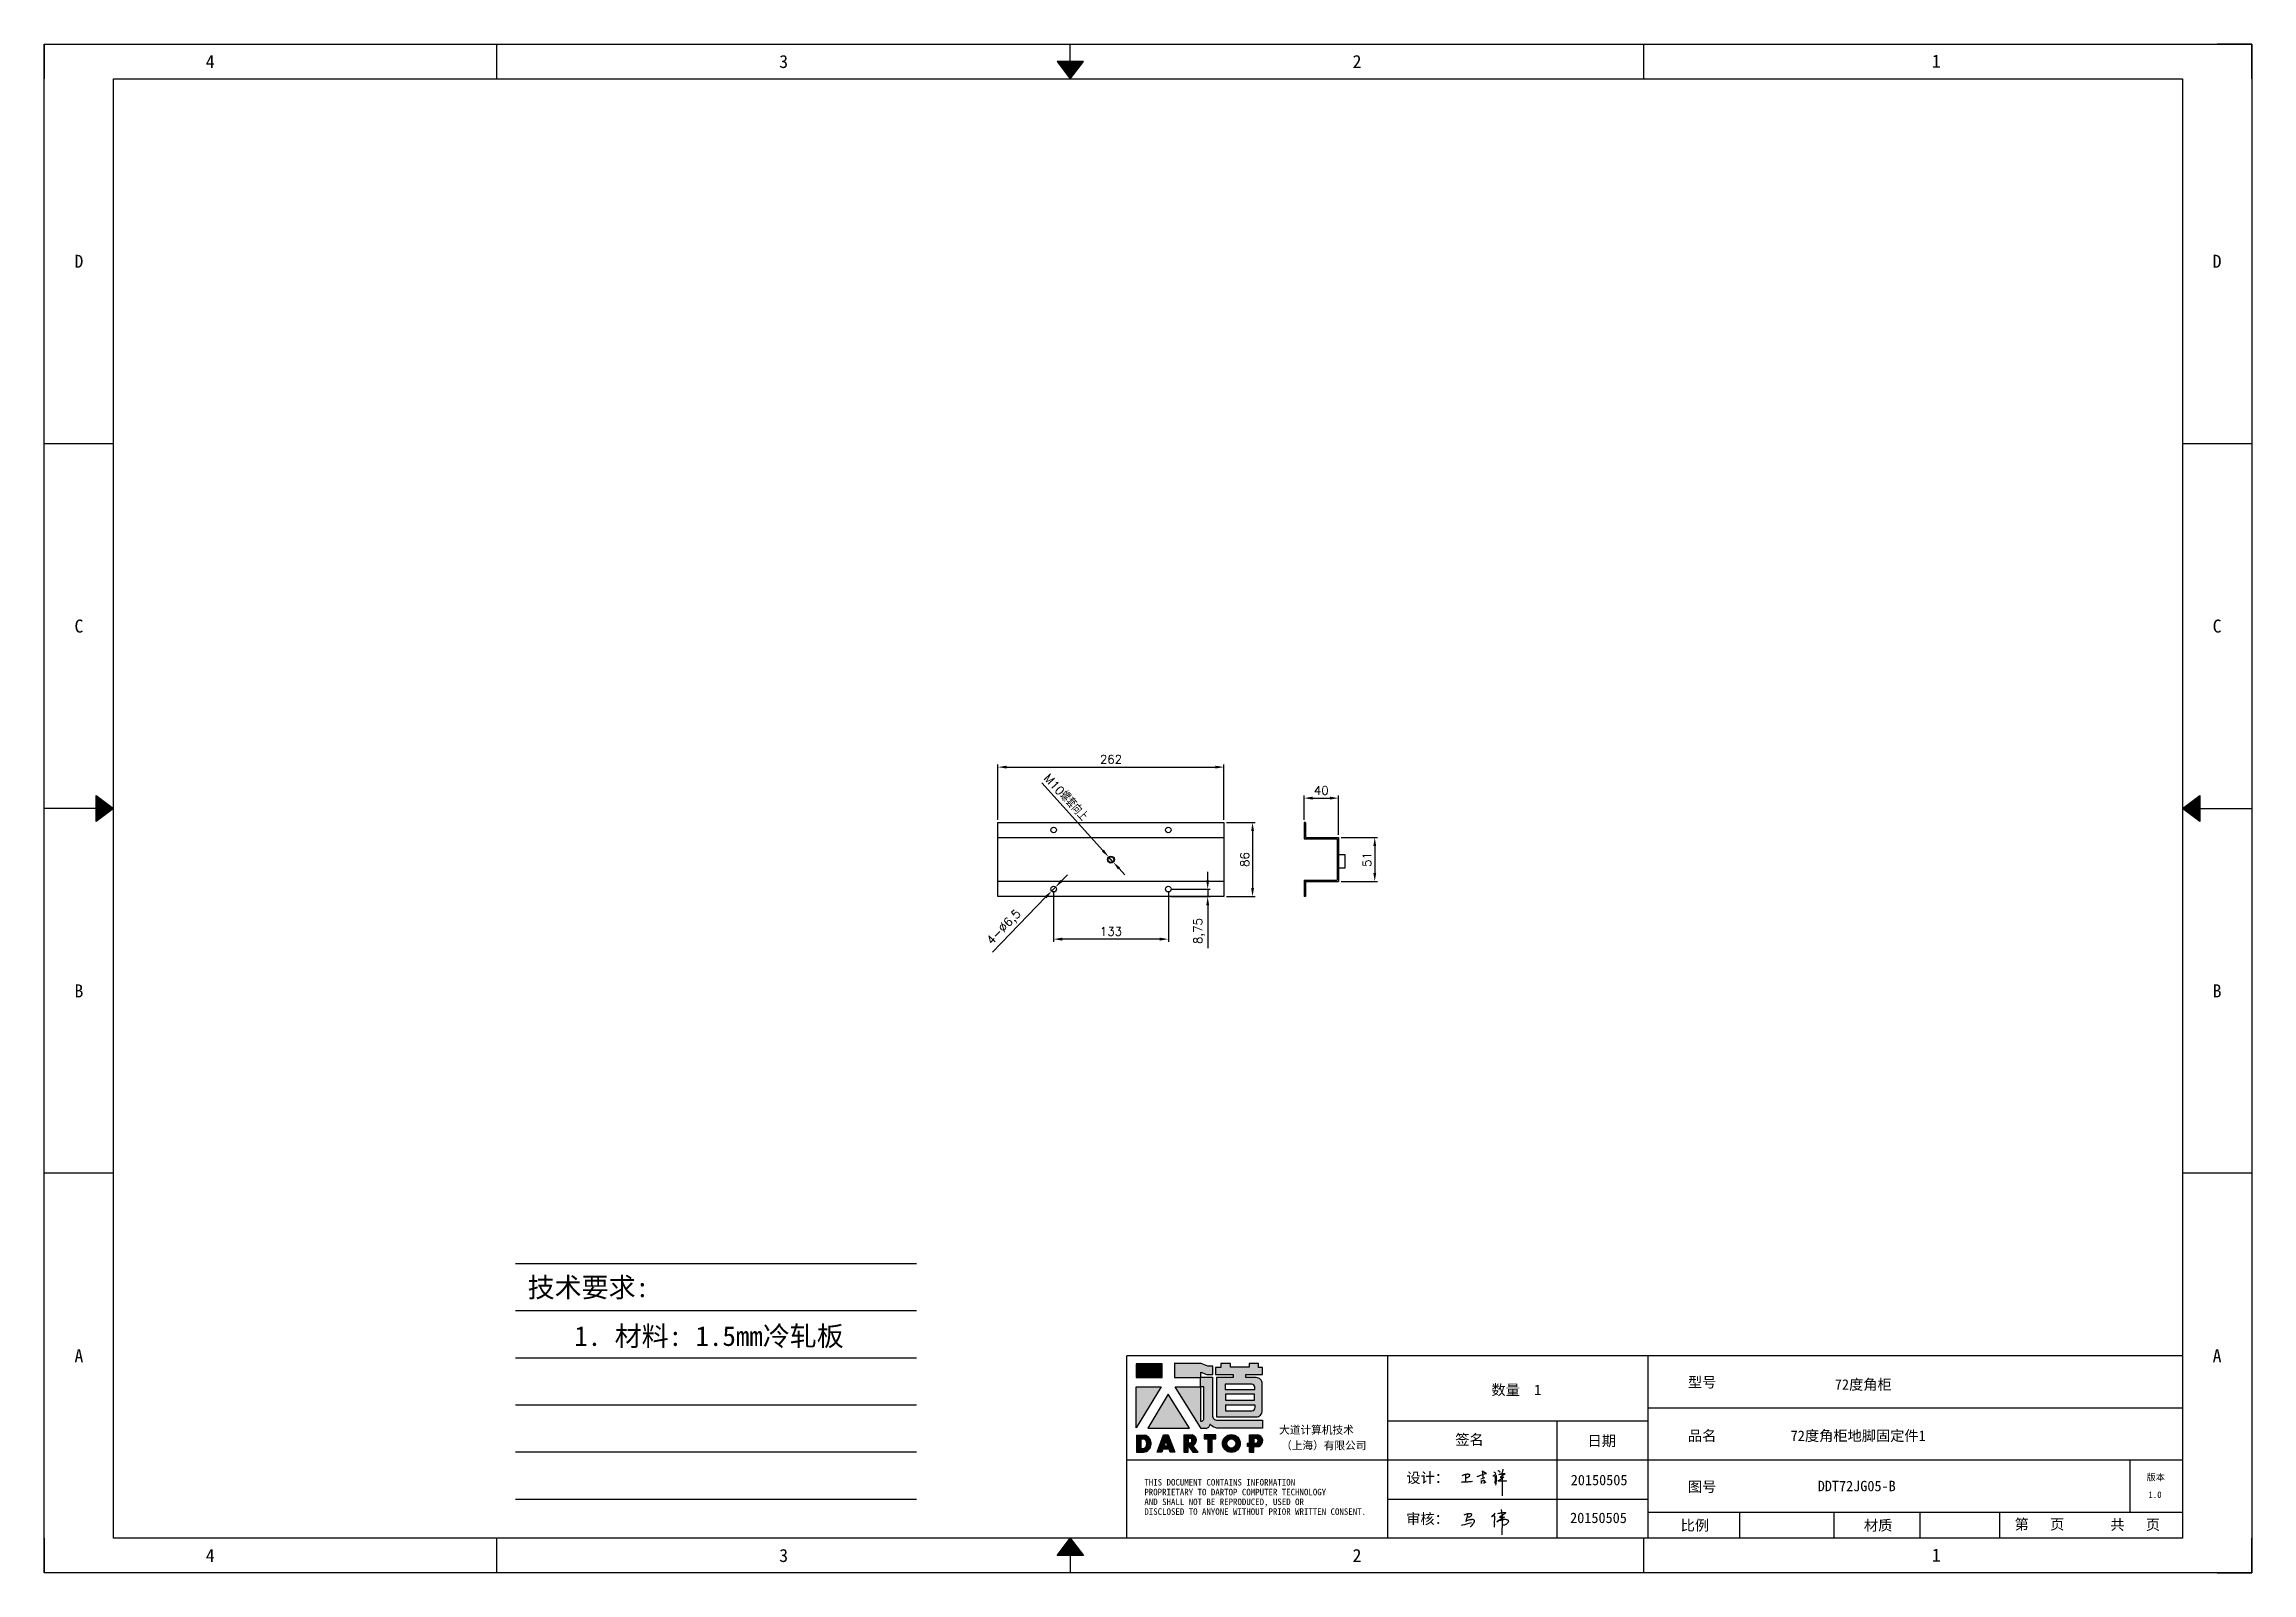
# Model space of a CAD drawing. Header units: millimetres. Extents: x -43476 to -13830, y -16942 to 55335.
# Drawn here: x -31288 to -28728, y 28376 to 30148 of the extents above; entities that cross this region are included whole.
import ezdxf
from ezdxf.enums import TextEntityAlignment as Align

# ---------------------------------------------------------------- set-up
doc = ezdxf.new("R2010")
doc.units = ezdxf.units.MM
doc.linetypes.add('DOT', pattern=[0.25, 0, -0.25])
doc.layers.add('4', color=7, linetype='Continuous')
doc.layers.add('print', color=30, linetype='Continuous')
doc.layers.add('dim', color=2, linetype='Continuous', lineweight=9)
doc.styles.add('Dartop', font='')
doc.styles.add('HZ', font='')
doc.styles.add('hzHT', font='simhei.ttf')
doc.styles.get("Standard").update_dxf_attribs({"font": 'txt', "bigfont": 'gbcbig.shx'})
doc.styles.get('Dartop').set_extended_font_data('FangSong_GB2312')
doc.styles.get('HZ').set_extended_font_data('SimSun')
doc.dimstyles.new('2-small', dxfattribs={"dimtxt": 10, "dimasz": 10, "dimexe": 3, "dimexo": 3, "dimgap": 4, "dimtad": 1, "dimtxsty": 'Standard', "dimcen": 5, "dimadec": 0, "dimazin": 0, "dimtfac": 1, "dimtmove": 0, "dimatfit": 3, "dimfxl": 0, "dimarcsym": 0})

msp = doc.modelspace()

# ---------------------------------------------------------------- texts
at = {"color": 0}
for s, height, style, p in [('4', 15.108, 'Dartop', (-31095.177, 30128.17)), ('3', 15.108, 'Dartop', (-30430.425, 30128.17)), ('2', 15.108, 'Dartop', (-29765.672, 30128.17)), ('1', 15.108, 'Dartop', (-29094.032, 30128.649)), ('D', 15.108, 'Dartop', (-31247.427, 29896.514)), ('D', 15.108, 'Dartop', (-28768.542, 29896.514)), ('C', 15.108, 'Dartop', (-31247.427, 29473.489)), ('C', 15.108, 'Dartop', (-28768.542, 29473.489)), ('B', 15.108, 'Dartop', (-31247.427, 29050.465)), ('B', 15.108, 'Dartop', (-28768.542, 29050.465)), ('A', 15.108, 'Dartop', (-31247.427, 28627.44)), ('A', 15.108, 'Dartop', (-28768.542, 28627.44)), ('数量  1', 12.0864, 'hzHT', (-29580.964, 28587.821)), ('型号', 12.0864, 'hzHT', (-29365.552, 28596.696)), ('72度角柜', 12.0864, 'hzHT', (-29178.728, 28594.046)), ('签名', 12.0864, 'hzHT', (-29635.257, 28530.221)), ('品名', 12.0864, 'hzHT', (-29365.552, 28534.65)), ('72度角柜地脚固定件1', 12.08642, 'hzHT', (-29184.629, 28534.65)), ('日期', 12.0864, 'hzHT', (-29481.895, 28528.734)), ('20150505', 12.0864, 'hzHT', (-29484.997, 28483.295)), ('版本', 7.554, 'hzHT', (-28839.629, 28486.522)), ('图号', 12.0864, 'hzHT', (-29365.552, 28475.573)), ('DDT72JG05-B', 12.08642, 'hzHT', (-29186.319, 28476.361)), ('1.0', 7.554, 'Dartop', (-28840.537, 28466.333)), ('20150505', 12.0864, 'hzHT', (-29485.717, 28439.44)), ('比例', 12.0864, 'hzHT', (-29373.98, 28430.721)), ('材质', 12.0864, 'hzHT', (-29161.48, 28430.721)), ('第   页', 12.0864, 'hzHT', (-28974.512, 28431.975)), ('共   页', 12.0864, 'hzHT', (-28863.488, 28431.535)), ('4', 15.108, 'Dartop', (-31095.177, 28395.784)), ('3', 15.108, 'Dartop', (-30430.425, 28395.784)), ('2', 15.108, 'Dartop', (-29765.672, 28395.784)), ('1', 15.108, 'Dartop', (-29094.032, 28396.263))]:
    msp.add_text(s, height=height, dxfattribs=dict(at, style=style)).set_placement(p, align=Align.MIDDLE_CENTER)
at = {"style": 'HZ'}
for s, p in [('技术要求:', (-30656.796, 28706.719)), ('1. 材料: 1.5mm冷轧板', (-30516.928, 28650.232))]:
    msp.add_text(s, height=22.932, dxfattribs=at).set_placement(p, align=Align.MIDDLE_CENTER)
at = {"color": 0, "style": 'hzHT'}
for s, height, p in [('设计：', 12.0864, (-29708.475, 28479.865)), ('AND SHALL NOT BE REPRODUCED, USED OR', 7.55401, (-30012.186, 28454.227)), ('THIS DOCUMENT CONTAINS INFORMATION', 7.55401, (-30012.186, 28476.889)), ('PROPRIETARY TO DARTOP COMPUTER TECHNOLOGY', 7.55401, (-30012.186, 28465.558)), ('DISCLOSED TO ANYONE WITHOUT PRIOR WRITTEN CONSENT.', 7.55401, (-30012.186, 28442.896)), ('审核：', 12.0864, (-29708.654, 28432.271))]:
    msp.add_text(s, height=height, dxfattribs=at).set_placement(p)
at = {"layer": '4', "color": 0, "style": 'hzHT'}
for s, p in [('大道计算机技术', (-29855.948, 28536.889)), ('（上海）有限公司', (-29853.667, 28518.822))]:
    msp.add_text(s, height=9.0648, dxfattribs=at).set_placement(p)

# ---------------------------------------------------------------- blocks, each defined once
blk = doc.blocks.new('*U5')
at = {"color": 254, "linetype": 'Continuous', "extrusion": (0, 0, -1)}
for points in [[(-17, 0.333), (-16.812, 0.25), (-17, 0.5)], [(-17, 0.333), (-17.188, 0.25), (-16.812, 0.25)], [(-17, 0.333), (-17, 0.5), (-17.188, 0.25)]]:
    blk.add_solid(points, dxfattribs=at)
blk = doc.blocks.new('*U4')
at = {"color": 254, "linetype": 'Continuous', "extrusion": (0, 0, -1)}
for points in [[(-33.167, 11), (-33, 11), (-33.25, 11.188)], [(-33.167, 11), (-33.25, 11.188), (-33.25, 10.812)], [(-33.167, 11), (-33.25, 10.812), (-33, 11)]]:
    blk.add_solid(points, dxfattribs=at)
blk = doc.blocks.new('*U6')
at = {"color": 254, "linetype": 'Continuous'}
for points in [[(17, 21.667), (17.188, 21.75), (16.812, 21.75)], [(17, 21.667), (16.812, 21.75), (17, 21.5)], [(17, 21.667), (17, 21.5), (17.188, 21.75)]]:
    blk.add_solid(points, dxfattribs=at)
blk = doc.blocks.new('*U3')
at = {"color": 254, "linetype": 'Continuous', "extrusion": (0, 0, -1)}
for points in [[(-0.833, 11), (-0.75, 10.812), (-0.75, 11.188)], [(-0.833, 11), (-0.75, 11.188), (-1, 11)], [(-0.833, 11), (-1, 11), (-0.75, 10.812)]]:
    blk.add_solid(points, dxfattribs=at)
blk = doc.blocks.new('dadao')
for p, q in [((48, 19.2), (44.9, 10.4)), ((44.9, 10.4), (51.2, 10.4)), ((51.2, 10.4), (48, 19.2))]:
    blk.add_line(p, q)
for points in [[(41.8, 121.6), (41.8, 143.7), (-0.4, 143.7), (-0.4, 121.6), (41.8, 121.6)], [(104.8, 122), (104.8, 130.3), (114.1, 126.3), (124.2, 126.3), (124.2, 139.6), (115.9, 139.6), (105.1, 143.9), (61.5, 143.9)], [(61.7, 144), (61.7, 121.3), (103.9, 121.3)], [(113.4, 38.7), (105.1, 38.7), (63, 106.5), (103.9, 106.5), (103.9, 120.9), (103.9, 121.3)], [(109.7, 53.6), (109.7, 106.2), (104.3, 106.2), (104.3, 50.4), (106.6, 50.4)], [(144.6, 94.4), (144.6, 84.8), (192, 84.8), (192, 94.1), (144.9, 94.1)], [(120.2, 45), (119.5, 45), (119.5, 44.6)], [(0, 28), (0, 0), (11.8, 0)], [(0.1, 28), (14, 28)], [(7.1, 21.8), (7.1, 6.1), (12, 6.1)], [(7.1, 21.8), (11.4, 21.8)], [(76.8, 28.2), (76.8, 0), (84.1, 0), (84.1, 11.1), (91.6, -0.1), (100.3, -0.1), (91.7, 11.1)], [(76.8, 28.2), (90.6, 28.2)], [(84, 22.7), (84, 15.3), (87.2, 15.3)], [(84, 22.7), (87.3, 22.7)], [(183.7, 0), (183.7, 9.6), (180.6, 9.6), (180.6, 14.9), (183.8, 14.9), (183.8, 28.1), (196.1, 28.1), (196.5, 28.1)], [(183.7, 0), (190.9, 0), (190.9, 9.6), (198.8, 9.6)], [(194.9, 22.3), (190.8, 22.3), (190.8, 15), (194.4, 15)]]:
    blk.add_lwpolyline(points)
blk.add_lwpolyline([(137.1, 144.2), (137.1, 137.9), (128.3, 137.9), (128.3, 126.5), (157.3, 126.5), (157.3, 121.5), (130.3, 121.5), (130.3, 57.5), (194.4, 57.5, 0.414214), (204.4, 67.5), (204.4, 111.3, 0.414214), (194.4, 121.3), (177.5, 121.3), (177.5, 126.3), (204.7, 126.3), (204.7, 137.7), (198.2, 137.7), (198.2, 143.9), (183.3, 143.9), (183.3, 138), (153, 138), (153, 144.2), (137.1, 144.2)], format="xyb", close=True)
for points in [[(104.8, 122), (123.4, 122), (123.4, 60, 0.414214), (131.4, 52), (204.8, 52), (204.8, 39.1), (131.7, 39.1)], [(144.3, 110.8), (144.3, 101.8), (192.3, 101.8), (192.3, 105.5, 0.414214), (187.3, 110.5), (144.3, 110.5)], [(144.6, 77), (144.6, 67.5), (187.6, 67.5, 0.414214), (192.6, 72.5), (192.6, 76.4), (144.6, 76.4)]]:
    blk.add_lwpolyline(points, format="xyb")
for points in [[(-0.3, 106.2), (40.4, 106.2), (-0.3, 39.7), (-0.3, 106.2)], [(51.7, 94.1), (18.4, 39.3), (86.2, 39.3)], [(43.8, 28.2), (51.8, 28.2), (62.6, -0.1), (55, -0.1), (53.2, 5), (42.9, 5), (41.1, 0), (33.6, 0)], [(110, 28.1), (110, 21.9), (116, 21.9), (116, -0.1), (123.2, -0.1), (123.2, 22), (129.2, 22), (129.2, 28.1), (110, 28.1)]]:
    blk.add_lwpolyline(points, close=True)
for radius in [14.5, 7.44]:
    blk.add_circle((154.2, 14.2), radius)
for centre, radius, start, end in [((99.2, 60.7), 12.6, 305.6399, 325.969), ((111.6, 46.7), 8.19, 282.9811, 347.6627), ((136, 61.7), 22.9, 226.7358, 259.3209), ((8.5, 13.9), 8.49, 294.2143, 69.7177), ((9.6, 14.2), 14.4, 278.6604, 72.3203), ((86.4, 19), 3.8, 282.527, 76.7196), ((88.6, 19.4), 8.95, 290.6073, 77.2124), ((193.7, 18.7), 3.8, 280.9891, 72.5513), ((195.7, 18.6), 9.51, 288.8959, 85.2442)]:
    blk.add_arc(centre, radius, start, end)
blk = doc.blocks.new('h')
for p, q in [((20768.1, -2360.9), (20773, -2359.1)), ((20769.5, -2366.9), (20769.8, -2370.6)), ((20769.8, -2370.6), (20770.9, -2378)), ((20770.9, -2378), (20771.5, -2370.6)), ((20772.4, -2369.3), (20774.9, -2367.8)), ((20773, -2359.1), (20784.1, -2355.2)), ((20773.3, -2331.8), (20775.3, -2338.7)), ((20789.1, -2340.9), (20773.5, -2331.9)), ((20775.3, -2338.7), (20775.6, -2351.2)), ((20775.6, -2351.2), (20775.5, -2357.3)), ((20782.2, -2369.2), (20780, -2377.1)), ((20780, -2377.1), (20788.3, -2371.3)), ((20780.1, -2366.4), (20780.8, -2366.4)), ((20781.9, -2367.4), (20782.2, -2369.2)), ((20845.7, -2343.5), (20848.4, -2353)), ((20848.9, -2370.3), (20847.9, -2424)), ((20848.4, -2353), (20848.9, -2370.3))]:
    blk.add_line(p, q)
for points in [[(20696.6, -2372.4, 0.002073), (20710.6, -2371.9, 0.016137), (20719.6, -2371.3, 0.008314), (20736.9, -2369.3)], [(20699.1, -2348.2, -0.029745), (20704.6, -2345.4, -0.046842), (20708.4, -2344.2, -0.00919), (20714.3, -2343, -0.018517), (20717.2, -2342.5, -0.037841), (20720.3, -2342.4, -0.039541), (20723.2, -2342.8, -0.149785), (20726, -2344.3, -0.204935), (20726.9, -2346.6, -0.074872), (20726.5, -2348.3, -0.061615), (20725.6, -2350.3, -0.034204), (20723.8, -2352.6, -0.045776), (20722.3, -2354.1, -0.054985), (20720.4, -2355.3, -0.036348), (20717.3, -2356.5, -0.067752), (20715.7, -2356.8, -0.043553), (20713.2, -2356.7)], [(20755, -2351.9, -0.024077), (20759.9, -2350.1, -0.013147), (20768.7, -2346.5, -0.00522), (20775.4, -2344.1, -0.018517), (20777.3, -2343.4, -0.008274), (20786.3, -2341, -0.039541), (20788.3, -2340.8, -0.079216), (20789.4, -2341, -0.204935)], [(20813.5, -2350.1, 0.007348), (20815.9, -2348.7, 0.008421), (20818, -2347.3, 0.009459), (20819.7, -2346.2, -0.016325), (20820.7, -2345.5, -0.173771), (20821.8, -2345.3, -0.085159), (20823.9, -2346, -0.125883), (20826, -2347.9, -0.160659), (20826.6, -2350.1, -0.010447), (20826.5, -2352.3, -0.008247), (20826.2, -2355.1, -0.002698), (20825.3, -2374, 0.001562), (20823.9, -2383.7, 0.016137)], [(20816.8, -2335, -0.053561), (20819.6, -2336.1, -0.075272), (20821.3, -2337.3, -0.005295), (20822.5, -2338.5, -0.009337), (20823.1, -2339.1, -0.026146), (20823.7, -2339.8, -0.016644), (20824.5, -2340.9)], [(20832.1, -2329.2, -0.053561), (20834.9, -2330.3, -0.075272), (20836.7, -2331.5, -0.005295), (20837.8, -2332.6, -0.009337), (20838.5, -2333.3, -0.026146), (20839, -2334, -0.016644), (20839.8, -2335.1)], [(20836, -2343.7, -0.02797), (20842.1, -2342.6, -0.048868), (20845.6, -2342.2, -0.00919), (20851.1, -2341.4, -0.018517), (20853.9, -2341.1, -0.037841), (20856.7, -2341.2, -0.039541), (20859.4, -2341.6, -0.018282), (20840.6, -2354.7, -0.000937)], [(20847.6, -2340.2, 0.021784), (20849.6, -2335.9, 0.028296), (20850.8, -2332.4, 0.008136), (20851.9, -2328.2, 0.028913), (20852.2, -2327, 0.08193), (20852.1, -2325.9, 0.075058), (20851.7, -2324.7, 0.275043)]]:
    blk.add_lwpolyline(points, format="xyb")
for points in [[(20711.3, -2343.5), (20711.3, -2343.5), (20711.5, -2355.8), (20710.7, -2368), (20710.6, -2371.9)], [(20821.5, -2350.6), (20822.4, -2359.2), (20822.2, -2364.9), (20821.7, -2369), (20821.3, -2376.3), (20823.6, -2368.5), (20827.2, -2366.3), (20829.5, -2366.3)], [(20840.6, -2354.7), (20850, -2354.7), (20855, -2354.3), (20845.9, -2361.1), (20840.5, -2364), (20833, -2367.5), (20863.2, -2367.4), (20865.9, -2367.3)]]:
    blk.add_lwpolyline(points)
for centre, radius, start, end in [((20773.7, -2371.2), 2.3, 121.9907, 163.60158), ((20787.5, -2406), 40.3, 100.61827, 108.24823), ((20780.8, -2367.6), 1.15, 9.4675, 90)]:
    blk.add_arc(centre, radius, start, end)
blk = doc.blocks.new('*D167')
at = {"layer": 'Defpoints', "color": 0}
for p in [(-30053.6, 29205.8), (-30048.3, 29199.8)]:
    blk.add_point(p, dxfattribs=at)
at = {"layer": 'dim', "color": 0, "lineweight": -2}
for p, q in [((-30130.9, 29291.6), (-30060.3, 29213.2)), ((-30048.3, 29199.8), (-30053.6, 29205.8)), ((-30041.6, 29192.4), (-30034.9, 29184.9))]:
    blk.add_line(p, q, dxfattribs=at)
at = {"layer": 'dim', "color": 0}
for points in [[(-30059.1, 29214.3), (-30061.5, 29212.1), (-30053.6, 29205.8)], [(-30040.3, 29193.5), (-30042.8, 29191.3), (-30048.3, 29199.8)]]:
    blk.add_solid(points, dxfattribs=at)
at = {"layer": 'dim', "color": 0, "insert": (-30103.4, 29274.9), "char_height": 10, "attachment_point": 5, "rotation": 311.9999}
blk.add_mtext('M10螺套向上', dxfattribs=at)
blk = doc.blocks.new('*D168')
at = {"layer": 'Defpoints', "color": 0, "transparency": 16777216}
for p in [(-29919.9, 29310), (-30181.9, 29245.8), (-29919.9, 29245.8)]:
    blk.add_point(p, dxfattribs=at)
at = {"layer": 'dim', "color": 0, "lineweight": -2, "transparency": 16777216}
for p, q in [((-30181.9, 29248.8), (-30181.9, 29313)), ((-30171.9, 29310), (-29929.9, 29310)), ((-29919.9, 29248.8), (-29919.9, 29313))]:
    blk.add_line(p, q, dxfattribs=at)
at = {"layer": 'dim', "color": 0, "transparency": 16777216}
for points in [[(-30171.9, 29311.6), (-30171.9, 29308.3), (-30181.9, 29310)], [(-29929.9, 29311.6), (-29929.9, 29308.3), (-29919.9, 29310)]]:
    blk.add_solid(points, dxfattribs=at)
at = {"layer": 'dim', "color": 0, "transparency": 16777216, "insert": (-30050.9, 29319), "char_height": 10, "attachment_point": 5}
blk.add_mtext('262', dxfattribs=at)
blk = doc.blocks.new('*D169')
at = {"layer": 'Defpoints', "color": 0, "transparency": 16777216}
for p in [(-29919.9, 29245.8), (-29919.9, 29159.8), (-29886.8, 29159.8)]:
    blk.add_point(p, dxfattribs=at)
at = {"layer": 'dim', "color": 0, "lineweight": -2, "transparency": 16777216}
for p, q in [((-29916.9, 29245.8), (-29883.8, 29245.8)), ((-29886.8, 29235.8), (-29886.8, 29169.8)), ((-29916.9, 29159.8), (-29883.8, 29159.8))]:
    blk.add_line(p, q, dxfattribs=at)
at = {"layer": 'dim', "color": 0, "transparency": 16777216}
for points in [[(-29888.4, 29235.8), (-29885.1, 29235.8), (-29886.8, 29245.8)], [(-29888.4, 29169.8), (-29885.1, 29169.8), (-29886.8, 29159.8)]]:
    blk.add_solid(points, dxfattribs=at)
at = {"layer": 'dim', "color": 0, "transparency": 16777216, "insert": (-29895.8, 29202.8), "char_height": 10, "attachment_point": 5, "rotation": 90}
blk.add_mtext('86', dxfattribs=at)
blk = doc.blocks.new('*D170')
at = {"layer": 'Defpoints', "color": 0, "transparency": 16777216}
for p in [(-29787.1, 29228.3), (-29787.1, 29177.3), (-29745.1, 29177.3)]:
    blk.add_point(p, dxfattribs=at)
at = {"layer": 'dim', "color": 0, "lineweight": -2, "transparency": 16777216}
for p, q in [((-29784.1, 29228.3), (-29742.1, 29228.3)), ((-29745.1, 29218.3), (-29745.1, 29187.3)), ((-29784.1, 29177.3), (-29742.1, 29177.3))]:
    blk.add_line(p, q, dxfattribs=at)
at = {"layer": 'dim', "color": 0, "transparency": 16777216}
for points in [[(-29746.8, 29218.3), (-29743.4, 29218.3), (-29745.1, 29228.3)], [(-29746.8, 29187.3), (-29743.4, 29187.3), (-29745.1, 29177.3)]]:
    blk.add_solid(points, dxfattribs=at)
at = {"layer": 'dim', "color": 0, "transparency": 16777216, "insert": (-29754.1, 29202.8), "char_height": 10, "attachment_point": 5, "rotation": 90}
blk.add_mtext('51', dxfattribs=at)
blk = doc.blocks.new('*D171')
at = {"layer": 'Defpoints', "color": 0, "transparency": 16777216}
for p in [(-29787.1, 29274), (-29827.1, 29245.8), (-29787.1, 29228.3)]:
    blk.add_point(p, dxfattribs=at)
at = {"layer": 'dim', "color": 0, "lineweight": -2, "transparency": 16777216}
for p, q in [((-29827.1, 29248.8), (-29827.1, 29277)), ((-29817.1, 29274), (-29797.1, 29274)), ((-29787.1, 29231.3), (-29787.1, 29277))]:
    blk.add_line(p, q, dxfattribs=at)
at = {"layer": 'dim', "color": 0, "transparency": 16777216}
for points in [[(-29817.1, 29275.7), (-29817.1, 29272.3), (-29827.1, 29274)], [(-29797.1, 29275.7), (-29797.1, 29272.3), (-29787.1, 29274)]]:
    blk.add_solid(points, dxfattribs=at)
at = {"layer": 'dim', "color": 0, "transparency": 16777216, "insert": (-29807.1, 29283), "char_height": 10, "attachment_point": 5}
blk.add_mtext('40', dxfattribs=at)
blk = doc.blocks.new('*D172')
at = {"layer": 'Defpoints', "color": 0, "transparency": 16777216}
for p in [(-30117.4, 29168.5), (-29984.4, 29168.5), (-30117.4, 29110.5)]:
    blk.add_point(p, dxfattribs=at)
at = {"layer": 'dim', "color": 0, "lineweight": -2, "transparency": 16777216}
for p, q in [((-30117.4, 29165.5), (-30117.4, 29107.5)), ((-29984.4, 29165.5), (-29984.4, 29107.5)), ((-29994.4, 29110.5), (-30107.4, 29110.5))]:
    blk.add_line(p, q, dxfattribs=at)
at = {"layer": 'dim', "color": 0, "transparency": 16777216}
for points in [[(-30107.4, 29112.2), (-30107.4, 29108.8), (-30117.4, 29110.5)], [(-29994.4, 29112.2), (-29994.4, 29108.8), (-29984.4, 29110.5)]]:
    blk.add_solid(points, dxfattribs=at)
at = {"layer": 'dim', "color": 0, "transparency": 16777216, "insert": (-30050.9, 29119.5), "char_height": 10, "attachment_point": 5}
blk.add_mtext('133', dxfattribs=at)
blk = doc.blocks.new('*D173')
at = {"layer": 'Defpoints', "color": 0, "transparency": 16777216}
for p in [(-29984.4, 29168.5), (-29984.4, 29159.8), (-29938.8, 29159.8)]:
    blk.add_point(p, dxfattribs=at)
at = {"layer": 'dim', "color": 0, "lineweight": -2, "transparency": 16777216}
for p, q in [((-29938.8, 29178.5), (-29938.8, 29188.5)), ((-29981.4, 29168.5), (-29935.8, 29168.5)), ((-29981.4, 29159.8), (-29935.8, 29159.8)), ((-29938.8, 29168.5), (-29938.8, 29159.8)), ((-29938.8, 29149.8), (-29938.8, 29100.1))]:
    blk.add_line(p, q, dxfattribs=at)
at = {"layer": 'dim', "color": 0, "transparency": 16777216}
for points in [[(-29940.4, 29178.5), (-29937.1, 29178.5), (-29938.8, 29168.5)], [(-29940.4, 29149.8), (-29937.1, 29149.8), (-29938.8, 29159.8)]]:
    blk.add_solid(points, dxfattribs=at)
at = {"layer": 'dim', "color": 0, "transparency": 16777216, "insert": (-29948.6, 29119.9), "char_height": 10, "attachment_point": 5, "rotation": 90}
blk.add_mtext('8,75', dxfattribs=at)
blk = doc.blocks.new('*D174')
at = {"layer": 'Defpoints', "color": 0}
for p in [(-30119.7, 29166.2), (-30115.2, 29170.9)]:
    blk.add_point(p, dxfattribs=at)
at = {"layer": 'dim', "color": 0, "lineweight": -2}
for p, q in [((-30108.2, 29178.1), (-30101.3, 29185.2)), ((-30188.1, 29095.5), (-30126.7, 29159)), ((-30115.2, 29170.9), (-30119.7, 29166.2))]:
    blk.add_line(p, q, dxfattribs=at)
at = {"layer": 'dim', "color": 0}
for points in [[(-30109.4, 29179.2), (-30107, 29176.9), (-30115.2, 29170.9)], [(-30127.9, 29160.2), (-30125.5, 29157.8), (-30119.7, 29166.2)]]:
    blk.add_solid(points, dxfattribs=at)
at = {"layer": 'dim', "color": 0, "insert": (-30174.4, 29123.8), "char_height": 10, "attachment_point": 5, "rotation": 45.9403}
blk.add_mtext('4-∅6,5', dxfattribs=at)

# ---------------------------------------------------------------- dimensions: what is measured, and where the dimension line sits
at = {"layer": 'dim'}
dim = msp.add_linear_dim(base=(-29919.94, 29309.966), p1=(-30181.94, 29245.779), p2=(-29919.94, 29245.779), dimstyle='2-small', override={"dimpost": '\\X'}, dxfattribs=at)
dim.commit()
dim.dimension.update_dxf_attribs({"geometry": '*D168', "text_midpoint": (-30050.94, 29309.966), "dimtype": 160})
for p1, p2, text, picture, middle in [((-30048.264, 29199.806), (-30053.617, 29205.751), 'M10螺套向上', '*D167', (-30110.275, 29268.677)), ((-30115.18, 29170.864), (-30119.7, 29166.193), '4-<>', '*D174', (-30167.372, 29116.931))]:
    dim = msp.add_diameter_dim_2p(p1=p1, p2=p2, text=text, dimstyle='2-small', override={"dimpost": '\\X'}, dxfattribs=at)
    dim.commit()
    dim.dimension.update_dxf_attribs({"geometry": picture, "text_midpoint": middle, "dimtype": 163})
for base, p1, p2, picture, middle in [((-29787.079, 29274.001), (-29827.079, 29245.779), (-29787.079, 29228.279), '*D171', (-29807.079, 29283.001)), ((-30117.44, 29110.488), (-29984.44, 29168.529), (-30117.44, 29168.529), '*D172', (-30050.94, 29119.488))]:
    dim = msp.add_linear_dim(base=base, p1=p1, p2=p2, dimstyle='2-small', override={"dimpost": '\\X'}, dxfattribs=at)
    dim.commit()
    dim.dimension.update_dxf_attribs({"geometry": picture, "text_midpoint": middle})
for base, p1, p2, picture, middle in [((-29886.774, 29159.779), (-29919.94, 29245.779), (-29919.94, 29159.779), '*D169', (-29895.774, 29202.779)), ((-29745.087, 29177.279), (-29787.079, 29228.279), (-29787.079, 29177.279), '*D170', (-29754.087, 29202.779)), ((-29938.759, 29159.779), (-29984.44, 29168.529), (-29984.44, 29159.779), '*D173', (-29948.592, 29119.946))]:
    dim = msp.add_linear_dim(base=base, p1=p1, p2=p2, angle=90, dimstyle='2-small', override={"dimpost": '\\X'}, dxfattribs=at)
    dim.commit()
    dim.dimension.update_dxf_attribs({"geometry": picture, "text_midpoint": middle})

# ---------------------------------------------------------------- hatches: boundary and pattern name
for points in [[(-29991.618, 28618.084), (-30021.753, 28618.084), (-30021.753, 28602.339), (-29991.618, 28602.339)], [(-29992.588, 28591.324), (-30021.672, 28591.324), (-30021.672, 28543.837)], [(-29984.526, 28582.706), (-30008.301, 28543.521), (-29959.889, 28543.521)], [(-29929.15, 28535.503), (-29942.908, 28535.503), (-29942.908, 28531.138), (-29938.616, 28531.138), (-29938.616, 28515.409), (-29933.476, 28515.409), (-29933.476, 28531.149), (-29929.15, 28531.149)]]:
    msp.add_hatch(color=0).paths.add_polyline_path(points)
h = msp.add_hatch(color=0)
h.paths.add_polyline_path([(-29946.584, 28608.515), (-29939.933, 28605.642), (-29932.743, 28605.642), (-29932.743, 28615.159), (-29938.675, 28615.159), (-29946.404, 28618.211), (-29977.379, 28618.211), (-29977.379, 28602.116), (-29947.241, 28602.116), (-29947.241, 28601.791), (-29947.241, 28591.504), (-29976.466, 28591.504), (-29946.406, 28543.128), (-29940.454, 28543.128, 0.27937482), (-29936.109, 28547.353), (-29936.109, 28547.576), (-29935.584, 28547.576, 0.14314537), (-29927.389, 28543.406), (-29875.155, 28543.406), (-29875.155, 28552.58), (-29927.611, 28552.58, -0.41421356), (-29933.325, 28558.294), (-29933.325, 28602.625), (-29946.584, 28602.625)])
h.paths.add_polyline_path([(-29946.938, 28591.298), (-29943.108, 28591.298), (-29943.108, 28553.751, -0.08893574), (-29945.327, 28551.468), (-29946.951, 28551.468)], flags=16)
h = msp.add_hatch(color=0)
h.paths.add_polyline_path([(-29875.245, 28613.826), (-29879.893, 28613.826), (-29879.893, 28618.247), (-29890.515, 28618.247), (-29890.515, 28614.047), (-29912.203, 28614.047), (-29912.203, 28618.468), (-29923.561, 28618.468), (-29923.561, 28613.966), (-29929.837, 28613.966), (-29929.837, 28605.815), (-29909.126, 28605.815), (-29909.126, 28602.21), (-29928.425, 28602.21), (-29928.425, 28556.571), (-29882.609, 28556.571, 0.41421356), (-29875.467, 28563.713), (-29875.467, 28594.968, 0.41421356), (-29882.609, 28602.11), (-29894.72, 28602.11), (-29894.72, 28605.647), (-29875.245, 28605.647)])
h.paths.add_polyline_path([(-29887.668, 28594.373, -0.41421356), (-29884.097, 28590.802), (-29884.097, 28588.183), (-29918.4, 28588.183), (-29918.4, 28594.373)], flags=16)
h.paths.add_polyline_path([(-29884.319, 28582.656), (-29884.319, 28576.024), (-29918.178, 28576.024), (-29918.178, 28582.656)], flags=16)
h.paths.add_polyline_path([(-29883.877, 28570.056), (-29883.877, 28567.216, -0.41421356), (-29887.448, 28563.645), (-29918.178, 28563.645), (-29918.178, 28570.056)], flags=16)
h = msp.add_hatch(color=0)
h.paths.add_polyline_path([(-30011.481, 28535.432), (-30021.458, 28535.432), (-30021.458, 28515.469), (-30013.055, 28515.469, 0.79301591)])
h.paths.add_polyline_path([(-30012.907, 28519.841), (-30016.396, 28519.841), (-30016.396, 28531.06), (-30013.292, 28531.06, -0.67136089)], flags=16)
h = msp.add_hatch(color=0)
h.paths.add_polyline_path([(-29984.451, 28535.596), (-29990.145, 28535.596), (-29997.468, 28515.447), (-29992.074, 28515.447), (-29990.805, 28519.018), (-29983.498, 28519.018), (-29982.201, 28515.404), (-29976.764, 28515.404)])
h.paths.add_polyline_path([(-29984.894, 28522.867), (-29989.422, 28522.867), (-29987.199, 28529.198)], flags=16)
h = msp.add_hatch(color=0)
h.paths.add_polyline_path([(-29956.773, 28535.582), (-29966.586, 28535.582), (-29966.586, 28515.436), (-29961.401, 28515.436), (-29961.401, 28523.423), (-29956.07, 28515.364), (-29949.804, 28515.364), (-29955.938, 28523.372, 0.74405494)])
h.paths.add_polyline_path([(-29961.448, 28526.404), (-29961.448, 28531.695), (-29959.13, 28531.695, -0.79680897), (-29959.165, 28526.404)], flags=16)
h = msp.add_hatch(color=0)
h.paths.add_polyline_path([(-29921.671, 28525.582, 1), (-29900.984, 28525.582, 1)])
h.paths.add_polyline_path([(-29906.014, 28525.582, -1), (-29916.641, 28525.582, -1)], flags=16)
h = msp.add_hatch(color=0)
h.paths.add_polyline_path([(-29881.143, 28535.534), (-29881.44, 28535.534), (-29890.188, 28535.534), (-29890.188, 28526.132), (-29892.509, 28526.132), (-29892.509, 28522.316), (-29890.226, 28522.316), (-29890.226, 28515.472), (-29885.119, 28515.472), (-29885.119, 28522.343), (-29879.507, 28522.343, 0.81230381)])
h.paths.add_polyline_path([(-29885.194, 28526.158), (-29885.194, 28531.417), (-29882.288, 28531.417, -0.77821343), (-29882.585, 28526.158)], flags=16)

# ---------------------------------------------------------------- linework, layer by layer
at = {"color": 0, "linetype": 'DOT'}
for p, q in [((-31287.715, 30148.314), (-28768.542, 30148.314)), ((-31287.715, 28415.928), (-31287.715, 30108.026)), ((-28728.254, 30108.026), (-28728.254, 28415.928)), ((-28768.542, 28375.64), (-31287.715, 28375.64))]:
    msp.add_line(p, q, dxfattribs=at)
at = {"color": 0}
for p, q in [((-31287.715, 30148.314), (-31287.715, 30108.026)), ((-30762.801, 30108.026), (-30762.801, 30148.314)), ((-30098.048, 30128.17), (-30098.048, 30148.314)), ((-29433.295, 30108.026), (-29433.295, 30148.314)), ((-28728.254, 30148.314), (-28768.542, 30148.314)), ((-28728.254, 30108.026), (-28728.254, 30148.314)), ((-31207.139, 28415.928), (-31207.139, 30108.026)), ((-31207.139, 30108.026), (-28808.83, 30108.026)), ((-28808.83, 30108.026), (-28808.83, 28415.928)), ((-31207.139, 29685.001), (-31287.715, 29685.001)), ((-28728.254, 29685.001), (-28808.83, 29685.001)), ((-31227.283, 29261.977), (-31287.715, 29261.977)), ((-28788.686, 29261.977), (-28728.254, 29261.977)), ((-31207.139, 28838.952), (-31287.715, 28838.952)), ((-28728.254, 28838.952), (-28808.83, 28838.952)), ((-28808.83, 28627.44), (-30032.58, 28627.44)), ((-30032.58, 28415.928), (-30032.58, 28627.44)), ((-29730.42, 28627.44), (-29730.42, 28415.928)), ((-29428.259, 28415.928), (-29428.259, 28627.44)), ((-29428.259, 28567.008), (-28808.83, 28567.008)), ((-29730.42, 28551.9), (-29428.259, 28551.9)), ((-29534.015, 28551.9), (-29534.015, 28415.928)), ((-30032.58, 28506.576), (-29730.42, 28506.576)), ((-29730.42, 28506.576), (-28808.83, 28506.576)), ((-28869.262, 28446.144), (-28869.262, 28506.576)), ((-29730.42, 28461.252), (-29428.259, 28461.252)), ((-29428.259, 28446.144), (-28808.83, 28446.144)), ((-29321.952, 28415.928), (-29321.952, 28446.144)), ((-29212.395, 28415.928), (-29212.395, 28446.144)), ((-29112.797, 28415.928), (-29112.797, 28446.144)), ((-29020.343, 28415.928), (-29020.343, 28446.144)), ((-31287.715, 28415.928), (-31287.715, 28375.64)), ((-28808.83, 28415.928), (-31207.139, 28415.928)), ((-30762.801, 28375.64), (-30762.801, 28415.928)), ((-29433.295, 28375.64), (-29433.295, 28415.928)), ((-28728.254, 28375.64), (-28728.254, 28415.928)), ((-30098.048, 28395.784), (-30098.048, 28375.64)), ((-28768.542, 28375.64), (-28728.254, 28375.64))]:
    msp.add_line(p, q, dxfattribs=at)
for p, q in [((-30181.94, 29245.779), (-29919.94, 29245.779)), ((-30181.94, 29159.779), (-30181.94, 29245.779)), ((-29919.94, 29245.779), (-29919.94, 29159.779)), ((-29827.079, 29245.779), (-29827.079, 29226.779)), ((-29825.579, 29245.779), (-29827.079, 29245.779)), ((-29825.579, 29245.779), (-29825.579, 29228.279)), ((-30181.94, 29228.279), (-29919.94, 29228.279)), ((-29827.079, 29226.779), (-29788.579, 29226.779)), ((-29825.579, 29228.279), (-29787.079, 29228.279)), ((-29788.579, 29226.779), (-29788.579, 29178.779)), ((-29787.079, 29228.279), (-29787.079, 29177.279)), ((-29827.079, 29178.779), (-29827.079, 29159.779)), ((-29827.079, 29178.779), (-29788.579, 29178.779)), ((-29919.94, 29177.279), (-30181.94, 29177.279)), ((-29919.94, 29159.779), (-30181.94, 29159.779)), ((-29825.579, 29159.779), (-29827.079, 29159.779)), ((-29825.579, 29177.279), (-29787.079, 29177.279)), ((-29825.579, 29177.279), (-29825.579, 29159.779)), ((-29600.655, 28436.594), (-29603.624, 28434.987)), ((-29598.518, 28437.735), (-29600.655, 28436.594)), ((-29600.532, 28440.138), (-29596.757, 28440.138)), ((-29594.744, 28440.321), (-29598.518, 28437.735)), ((-29598.382, 28449.098), (-29597.515, 28441.856)), ((-29597.374, 28436.509), (-29597.694, 28419.87)), ((-29597.515, 28441.856), (-29597.374, 28436.509)), ((-29596.757, 28440.138), (-29594.744, 28440.321))]:
    msp.add_line(p, q)
for points in [[(-30098.048, 30108.026), (-30082.94, 30128.17), (-30113.156, 30128.17), (-30098.048, 30108.026)], [(-31207.139, 29261.977), (-31227.283, 29246.869), (-31227.283, 29277.085), (-31207.139, 29261.977)], [(-28808.83, 29261.977), (-28788.686, 29277.085), (-28788.686, 29246.869), (-28808.83, 29261.977)], [(-30098.048, 28415.928), (-30082.94, 28395.784), (-30113.156, 28395.784), (-30098.048, 28415.928)]]:
    msp.add_lwpolyline(points, close=True, dxfattribs=at)
msp.add_lwpolyline([(-29787.079, 29208.679), (-29779.882, 29208.679), (-29779.882, 29192.74), (-29787.079, 29192.74)], close=True)
for points in [[(-29641.357, 28442.75, -0.02974503), (-29639.629, 28443.616, -0.04684215), (-29638.46, 28443.992, -0.00919025), (-29636.635, 28444.361, -0.01851715), (-29635.72, 28444.493, -0.03784064), (-29634.776, 28444.523, -0.03954126), (-29633.879, 28444.412, -0.14978519), (-29633.003, 28443.933, -0.20493524), (-29632.734, 28443.24, -0.07487171), (-29632.836, 28442.692, -0.06161465), (-29633.134, 28442.086, -0.0342039), (-29633.675, 28441.373, -0.04577587), (-29634.159, 28440.911, -0.05498501), (-29634.743, 28440.543, -0.03634791), (-29635.713, 28440.158, -0.06775206), (-29636.198, 28440.074, -0.04355337), (-29636.961, 28440.113)], [(-29603.624, 28434.987, -0.02974503), (-29600.929, 28436.337, -0.04684215), (-29599.105, 28436.924, -0.00919025), (-29596.258, 28437.499, -0.01851715), (-29594.831, 28437.706, -0.03784064), (-29593.358, 28437.752, -0.03954126), (-29591.958, 28437.579, -0.14978519), (-29590.591, 28436.832, -0.20493524), (-29590.173, 28435.75, -0.07487171), (-29590.332, 28434.896, -0.06161465), (-29590.797, 28433.951, -0.0342039), (-29591.64, 28432.838, -0.04577587), (-29592.394, 28432.117, -0.05498501), (-29593.307, 28431.544, -0.03634791), (-29594.819, 28430.942, -0.06775206), (-29595.576, 28430.812, -0.04355337), (-29596.766, 28430.873)], [(-29602.386, 28444.592, -0.02797026), (-29599.945, 28445.043, -0.04886788), (-29598.53, 28445.194, -0.00919025), (-29596.305, 28445.523, -0.01851715), (-29595.193, 28445.625, -0.03784064), (-29594.053, 28445.601, -0.03954126), (-29592.977, 28445.41, -0.01828189), (-29600.532, 28440.138, -0.0009369)]]:
    msp.add_lwpolyline(points, format="xyb")
msp.add_lwpolyline([(-29637.549, 28444.185), (-29637.549, 28444.185), (-29638.127, 28440.645), (-29639.077, 28437.316), (-29639.699, 28435.274)])
for centre, radius in [((-30117.44, 29237.029), 3.25), ((-29984.44, 29237.029), 3.25), ((-30050.94, 29202.779), 4), ((-30050.94, 29202.779), 3.333), ((-30117.44, 29168.529), 3.25), ((-29984.44, 29168.529), 3.25)]:
    msp.add_circle(centre, radius)
for centre, radius, start, end in [((-29629.941, 28418.385), 19.504, 113.202449, 120.017497), ((-29634.519, 28429.064), 7.885, 102.47486, 113.202449), ((-29623.094, 28377.419), 60.779, 100.36867, 102.47486), ((-29631.337, 28422.472), 14.979, 96.125337, 100.36867), ((-29632.135, 28429.909), 7.499, 87.457037, 96.125337), ((-29632.107, 28430.538), 6.87, 78.399567, 87.457037), ((-29631.137, 28435.264), 2.045, 44.324655, 78.399567), ((-29630.486, 28435.9), 1.134, 357.998393, 44.324655), ((-29631.594, 28435.939), 2.243, 340.871018, 357.998393), ((-29624.512, 28466.716), 29.831, 299.265464, 300.9495), ((-29556.931, 28216.667), 230.333, 102.46592, 103.2053), ((-29713.896, 28552.007), 152.514, 313.366132, 315.296084), ((-29606.629, 28440.596), 0.975, 52.375745, 91.291159), ((-30464.421, 28468.263), 858.927, 357.565664, 358.057278), ((-29606.963, 28440.748), 1.118, 357.196828, 33.705179), ((-29632.118, 28442.394), 26.332, 352.912546, 354.802684), ((-29622.24, 28441.496), 16.413, 354.802684, 357.196828), ((-29645.776, 28437.129), 6.385, 281.076982, 291.212632), ((-29786.178, 29007.032), 593.276, 283.91895, 284.971512), ((-29635.789, 28434.139), 5.03, 283.816254, 294.030509), ((-29634.716, 28431.651), 2.32, 294.836428, 309.901134), ((-29665.646, 28460.187), 44.385, 316.919563, 320.58866), ((-29640.495, 28438.626), 11.285, 324.094808, 331.378357), ((-29631.736, 28434.198), 1.508, 319.573073, 337.48549), ((-29635.889, 28437.516), 6.777, 324.910666, 333.348429), ((-29632.593, 28436.285), 3.301, 326.76781, 340.871018), ((-29124.93, 28359.073), 486.8, 171.410173, 171.768083)]:
    msp.add_arc(centre, radius, start, end)
at = {"layer": 'Defpoints'}
for p, q in [((-30741.25, 28734.275), (-30276.213, 28734.275)), ((-30741.25, 28679.675), (-30276.213, 28679.675)), ((-30741.25, 28679.675), (-30276.213, 28679.675)), ((-30741.25, 28625.075), (-30276.213, 28625.075)), ((-30741.25, 28570.475), (-30276.213, 28570.475)), ((-30741.25, 28515.875), (-30276.213, 28515.875)), ((-30741.25, 28461.275), (-30276.213, 28461.275))]:
    msp.add_line(p, q, dxfattribs=at)
at = {"layer": 'print'}
msp.add_lwpolyline([(-31287.715, 30148.314), (-28728.254, 30148.314), (-28728.254, 28375.64), (-31287.715, 28375.64)], close=True, dxfattribs=at)

# ---------------------------------------------------------------- block references
at = {"color": 0, "linetype": 'Continuous', "xscale": 80.57610619627711, "yscale": 80.57610619687368, "zscale": 80.57610619687446}
for name, p in [('*U6', (-31467.842, 28375.64)), ('*U3', (-31287.715, 28375.64)), ('*U4', (-31467.842, 28375.64)), ('*U5', (-31467.842, 28375.64))]:
    msp.add_blockref(name, p, dxfattribs=at)
at = {"color": 0}
for name, p, xscale, yscale, zscale in [('dadao', (-30021.458, 28515.469), 0.7141973048657924, 0.7141973049202118, 0.7141973049268417), ('h', (-36058.24, 29216.175), 0.3098964079397265, 0.3098964079412326, 0.3098964079411201)]:
    msp.add_blockref(name, p, dxfattribs=dict(at, xscale=xscale, yscale=yscale, zscale=zscale))

msp.set_redraw_order([(e.dxf.handle, doc.entitydb.next_handle()) for e in msp.query("TEXT MTEXT ATTDEF DIMENSION ARC_DIMENSION")])  # texts and dimensions are drawn at this point

doc.saveas('drawing.dxf')
